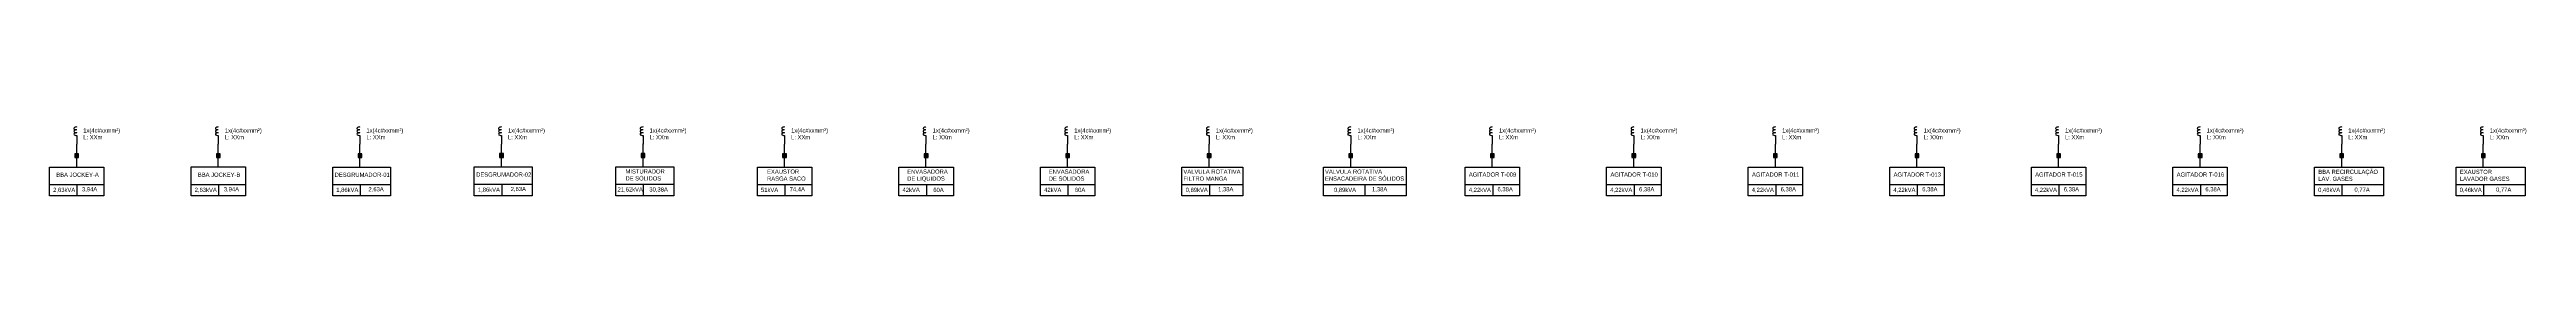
# Model space of a CAD drawing. Header units: millimetres. Extents: x -12677 to 16693, y -21987 to 772.
# Drawn here: x -12573 to -11388, y -21987 to -21954 of the extents above; entities that cross this region are included whole.
import ezdxf

# ---------------------------------------------------------------- set-up
doc = ezdxf.new("R2010")
doc.units = ezdxf.units.MM
doc.styles.add('SKMStyle11', font='arial.ttf')

msp = doc.modelspace()

# ---------------------------------------------------------------- hatches: boundary and pattern name
for points in [[(-12560.5, -21966.7), (-12560.5, -21968.5), (-12558.7, -21968.5), (-12558.7, -21966.7)], [(-12492.8, -21966.7), (-12492.8, -21968.5), (-12491, -21968.5), (-12491, -21966.7)], [(-12425.1, -21966.7), (-12425.1, -21968.5), (-12423.3, -21968.5), (-12423.3, -21966.7)], [(-12357.4, -21966.6), (-12357.4, -21968.4), (-12355.6, -21968.4), (-12355.6, -21966.6)], [(-12289.7, -21966.6), (-12289.7, -21968.4), (-12287.9, -21968.4), (-12287.9, -21966.6)], [(-12222.1, -21966.7), (-12222.1, -21968.5), (-12220.2, -21968.5), (-12220.2, -21966.7)], [(-12154.4, -21966.7), (-12154.4, -21968.5), (-12152.5, -21968.5), (-12152.5, -21966.7)], [(-12086.7, -21966.7), (-12086.7, -21968.5), (-12084.8, -21968.5), (-12084.8, -21966.7)], [(-12019, -21966.7), (-12019, -21968.5), (-12017.2, -21968.5), (-12017.2, -21966.7)], [(-11951.3, -21966.7), (-11951.3, -21968.5), (-11949.5, -21968.5), (-11949.5, -21966.7)], [(-11883.6, -21966.7), (-11883.6, -21968.5), (-11881.8, -21968.5), (-11881.8, -21966.7)], [(-11815.9, -21966.7), (-11815.9, -21968.5), (-11814.1, -21968.5), (-11814.1, -21966.7)], [(-11748.2, -21966.7), (-11748.2, -21968.5), (-11746.4, -21968.5), (-11746.4, -21966.7)], [(-11680.5, -21966.7), (-11680.5, -21968.5), (-11678.7, -21968.5), (-11678.7, -21966.7)], [(-11612.8, -21966.7), (-11612.8, -21968.5), (-11611, -21968.5), (-11611, -21966.7)], [(-11545.1, -21966.7), (-11545.1, -21968.5), (-11543.3, -21968.5), (-11543.3, -21966.7)], [(-11477.4, -21966.7), (-11477.4, -21968.5), (-11475.6, -21968.5), (-11475.6, -21966.7)], [(-11409.7, -21966.7), (-11409.7, -21968.5), (-11407.9, -21968.5), (-11407.9, -21966.7)]]:
    msp.add_hatch(color=256).paths.add_polyline_path(points)

# ---------------------------------------------------------------- linework, layer by layer
at = {"linetype": 'Continuous'}
for p, q in [((-12559.6, -21958), (-12559.6, -21962.1)), ((-12491.9, -21958), (-12491.9, -21962.1)), ((-12424.2, -21958), (-12424.2, -21962.1)), ((-12356.5, -21958), (-12356.5, -21962.1)), ((-12288.8, -21958), (-12288.8, -21962.1)), ((-12221.1, -21958), (-12221.1, -21962.1)), ((-12153.5, -21958), (-12153.5, -21962.1)), ((-12085.8, -21958), (-12085.8, -21962.1)), ((-12018.1, -21958), (-12018.1, -21962.1)), ((-11950.4, -21958), (-11950.4, -21962.1)), ((-11882.7, -21958), (-11882.7, -21962.1)), ((-11815, -21958), (-11815, -21962.1)), ((-11747.3, -21958), (-11747.3, -21962.1)), ((-11679.6, -21958), (-11679.6, -21962.1)), ((-11611.9, -21958), (-11611.9, -21962.1)), ((-11544.2, -21958), (-11544.2, -21962.1)), ((-11476.5, -21958), (-11476.5, -21962.1)), ((-11408.8, -21958), (-11408.8, -21962.1)), ((-12572.6, -21981.3), (-12546.6, -21981.3)), ((-12559.5, -21981.3), (-12559.5, -21986.8)), ((-12504.9, -21981.3), (-12478.9, -21981.3)), ((-12491.8, -21981.3), (-12491.8, -21986.8)), ((-12437.2, -21981.3), (-12409.5, -21981.3)), ((-12424.1, -21981.3), (-12424.1, -21986.8)), ((-12369.5, -21981.2), (-12341.8, -21981.2)), ((-12356.4, -21981.2), (-12356.4, -21986.8)), ((-12301.8, -21981.2), (-12274.1, -21981.2)), ((-12288.7, -21981.2), (-12288.7, -21986.7)), ((-12234.1, -21981.3), (-12208.1, -21981.3)), ((-12221, -21981.3), (-12221, -21986.8)), ((-12166.5, -21981.3), (-12140.4, -21981.3)), ((-12153.3, -21981.3), (-12153.3, -21986.8)), ((-12098.8, -21981.3), (-12072.8, -21981.3)), ((-12085.6, -21981.3), (-12085.6, -21986.8)), ((-12031.1, -21981.3), (-12002, -21981.3)), ((-12017.9, -21981.3), (-12017.9, -21986.8)), ((-11963.4, -21981.3), (-11923.8, -21981.3)), ((-11943.6, -21981.3), (-11943.6, -21986.8)), ((-11895.7, -21981.3), (-11869.7, -21981.3)), ((-11882.5, -21981.3), (-11882.5, -21986.8)), ((-11828, -21981.3), (-11802, -21981.3)), ((-11814.8, -21981.3), (-11814.8, -21986.8)), ((-11760.3, -21981.3), (-11734.3, -21981.3)), ((-11747.1, -21981.3), (-11747.1, -21986.8)), ((-11692.6, -21981.3), (-11666.6, -21981.3)), ((-11679.5, -21981.3), (-11679.5, -21986.8)), ((-11624.9, -21981.3), (-11598.9, -21981.3)), ((-11611.8, -21981.3), (-11611.8, -21986.8)), ((-11557.2, -21981.3), (-11531.2, -21981.3)), ((-11544.1, -21981.3), (-11544.1, -21986.8)), ((-11489.5, -21981.3), (-11456.5, -21981.3)), ((-11476.4, -21981.3), (-11476.4, -21986.8)), ((-11421.8, -21981.3), (-11388.8, -21981.3)), ((-11408.7, -21981.3), (-11408.7, -21986.8))]:
    msp.add_line(p, q, dxfattribs=at)
for points in [[(-12559.6, -21953.9), (-12560, -21954), (-12560.4, -21954), (-12560.7, -21954.2), (-12560.9, -21954.4), (-12561, -21954.6), (-12561, -21954.8), (-12560.8, -21954.9), (-12560.6, -21955.1), (-12560.2, -21955.2), (-12559.9, -21955.3)], [(-12559.6, -21955.3), (-12560, -21955.3), (-12560.4, -21955.4), (-12560.7, -21955.6), (-12560.9, -21955.8), (-12561, -21956), (-12560.9, -21956.2), (-12560.7, -21956.4), (-12560.4, -21956.5), (-12560, -21956.6), (-12559.6, -21956.7)], [(-12559.6, -21956.7), (-12560, -21956.7), (-12560.4, -21956.8), (-12560.7, -21956.9), (-12560.9, -21957.1), (-12561, -21957.3), (-12560.9, -21957.6), (-12560.7, -21957.7), (-12560.4, -21957.9), (-12560, -21958), (-12559.6, -21958)], [(-12491.9, -21953.9), (-12492.3, -21954), (-12492.7, -21954), (-12493, -21954.2), (-12493.2, -21954.4), (-12493.3, -21954.6), (-12493.3, -21954.8), (-12493.1, -21954.9), (-12492.9, -21955.1), (-12492.5, -21955.2), (-12492.2, -21955.3)], [(-12491.9, -21955.3), (-12492.3, -21955.3), (-12492.7, -21955.4), (-12493, -21955.6), (-12493.2, -21955.8), (-12493.3, -21956), (-12493.2, -21956.2), (-12493, -21956.4), (-12492.7, -21956.5), (-12492.3, -21956.6), (-12491.9, -21956.7)], [(-12491.9, -21956.7), (-12492.3, -21956.7), (-12492.7, -21956.8), (-12493, -21956.9), (-12493.2, -21957.1), (-12493.3, -21957.3), (-12493.2, -21957.6), (-12493, -21957.7), (-12492.7, -21957.9), (-12492.3, -21958), (-12491.9, -21958)], [(-12424.2, -21953.9), (-12424.6, -21954), (-12425, -21954), (-12425.3, -21954.2), (-12425.5, -21954.4), (-12425.6, -21954.6), (-12425.6, -21954.8), (-12425.4, -21954.9), (-12425.2, -21955.1), (-12424.9, -21955.2), (-12424.5, -21955.3)], [(-12424.2, -21955.3), (-12424.6, -21955.3), (-12425, -21955.4), (-12425.3, -21955.6), (-12425.5, -21955.8), (-12425.6, -21956), (-12425.5, -21956.2), (-12425.3, -21956.4), (-12425, -21956.5), (-12424.6, -21956.6), (-12424.2, -21956.7)], [(-12424.2, -21956.7), (-12424.6, -21956.7), (-12425, -21956.8), (-12425.3, -21956.9), (-12425.5, -21957.1), (-12425.6, -21957.3), (-12425.5, -21957.6), (-12425.3, -21957.7), (-12425, -21957.9), (-12424.6, -21958), (-12424.2, -21958)], [(-12356.5, -21953.9), (-12356.9, -21954), (-12357.3, -21954), (-12357.6, -21954.2), (-12357.8, -21954.4), (-12357.9, -21954.6), (-12357.9, -21954.8), (-12357.7, -21954.9), (-12357.5, -21955.1), (-12357.2, -21955.2), (-12356.8, -21955.3)], [(-12356.5, -21955.3), (-12357, -21955.3), (-12357.3, -21955.4), (-12357.6, -21955.6), (-12357.8, -21955.8), (-12357.9, -21956), (-12357.8, -21956.2), (-12357.6, -21956.4), (-12357.3, -21956.5), (-12357, -21956.6), (-12356.5, -21956.7)], [(-12356.5, -21956.7), (-12357, -21956.7), (-12357.3, -21956.8), (-12357.6, -21956.9), (-12357.8, -21957.1), (-12357.9, -21957.3), (-12357.8, -21957.6), (-12357.6, -21957.7), (-12357.3, -21957.9), (-12357, -21958), (-12356.5, -21958)], [(-12288.8, -21953.9), (-12289.2, -21954), (-12289.6, -21954), (-12289.9, -21954.2), (-12290.1, -21954.4), (-12290.2, -21954.6), (-12290.2, -21954.8), (-12290, -21954.9), (-12289.8, -21955.1), (-12289.5, -21955.2), (-12289.1, -21955.3)], [(-12288.8, -21955.3), (-12289.3, -21955.3), (-12289.6, -21955.4), (-12289.9, -21955.6), (-12290.1, -21955.8), (-12290.2, -21956), (-12290.1, -21956.2), (-12289.9, -21956.4), (-12289.6, -21956.5), (-12289.3, -21956.6), (-12288.8, -21956.7)], [(-12288.8, -21956.7), (-12289.3, -21956.7), (-12289.6, -21956.8), (-12289.9, -21956.9), (-12290.1, -21957.1), (-12290.2, -21957.3), (-12290.1, -21957.6), (-12289.9, -21957.7), (-12289.6, -21957.9), (-12289.3, -21958), (-12288.8, -21958)], [(-12221.1, -21953.9), (-12221.5, -21954), (-12221.9, -21954), (-12222.2, -21954.2), (-12222.4, -21954.4), (-12222.5, -21954.6), (-12222.5, -21954.8), (-12222.3, -21954.9), (-12222.1, -21955.1), (-12221.8, -21955.2), (-12221.4, -21955.3)], [(-12221.1, -21955.3), (-12221.6, -21955.3), (-12221.9, -21955.4), (-12222.3, -21955.6), (-12222.4, -21955.8), (-12222.5, -21956), (-12222.4, -21956.2), (-12222.3, -21956.4), (-12221.9, -21956.5), (-12221.6, -21956.6), (-12221.1, -21956.7)], [(-12221.1, -21956.7), (-12221.6, -21956.7), (-12221.9, -21956.8), (-12222.3, -21956.9), (-12222.4, -21957.1), (-12222.5, -21957.3), (-12222.4, -21957.6), (-12222.3, -21957.7), (-12221.9, -21957.9), (-12221.6, -21958), (-12221.1, -21958)], [(-12153.5, -21953.9), (-12153.8, -21954), (-12154.2, -21954), (-12154.5, -21954.2), (-12154.7, -21954.4), (-12154.8, -21954.6), (-12154.8, -21954.8), (-12154.6, -21954.9), (-12154.4, -21955.1), (-12154.1, -21955.2), (-12153.7, -21955.3)], [(-12153.5, -21955.3), (-12153.9, -21955.3), (-12154.3, -21955.4), (-12154.6, -21955.6), (-12154.8, -21955.8), (-12154.8, -21956), (-12154.8, -21956.2), (-12154.6, -21956.4), (-12154.3, -21956.5), (-12153.9, -21956.6), (-12153.5, -21956.7)], [(-12153.5, -21956.7), (-12153.9, -21956.7), (-12154.3, -21956.8), (-12154.6, -21956.9), (-12154.8, -21957.1), (-12154.8, -21957.3), (-12154.8, -21957.6), (-12154.6, -21957.7), (-12154.3, -21957.9), (-12153.9, -21958), (-12153.5, -21958)], [(-12085.8, -21953.9), (-12086.2, -21954), (-12086.5, -21954), (-12086.8, -21954.2), (-12087, -21954.4), (-12087.1, -21954.6), (-12087.1, -21954.8), (-12087, -21954.9), (-12086.7, -21955.1), (-12086.4, -21955.2), (-12086, -21955.3)], [(-12085.8, -21955.3), (-12086.2, -21955.3), (-12086.6, -21955.4), (-12086.9, -21955.6), (-12087.1, -21955.8), (-12087.1, -21956), (-12087.1, -21956.2), (-12086.9, -21956.4), (-12086.6, -21956.5), (-12086.2, -21956.6), (-12085.8, -21956.7)], [(-12085.8, -21956.7), (-12086.2, -21956.7), (-12086.6, -21956.8), (-12086.9, -21956.9), (-12087.1, -21957.1), (-12087.1, -21957.3), (-12087.1, -21957.6), (-12086.9, -21957.7), (-12086.6, -21957.9), (-12086.2, -21958), (-12085.8, -21958)], [(-12018.1, -21953.9), (-12018.5, -21954), (-12018.8, -21954), (-12019.1, -21954.2), (-12019.3, -21954.4), (-12019.4, -21954.6), (-12019.4, -21954.8), (-12019.3, -21954.9), (-12019, -21955.1), (-12018.7, -21955.2), (-12018.3, -21955.3)], [(-12018.1, -21955.3), (-12018.5, -21955.3), (-12018.9, -21955.4), (-12019.2, -21955.6), (-12019.4, -21955.8), (-12019.4, -21956), (-12019.4, -21956.2), (-12019.2, -21956.4), (-12018.9, -21956.5), (-12018.5, -21956.6), (-12018.1, -21956.7)], [(-12018.1, -21956.7), (-12018.5, -21956.7), (-12018.9, -21956.8), (-12019.2, -21956.9), (-12019.4, -21957.1), (-12019.4, -21957.3), (-12019.4, -21957.6), (-12019.2, -21957.7), (-12018.9, -21957.9), (-12018.5, -21958), (-12018.1, -21958)], [(-11950.4, -21953.9), (-11950.8, -21954), (-11951.1, -21954), (-11951.4, -21954.2), (-11951.6, -21954.4), (-11951.7, -21954.6), (-11951.7, -21954.8), (-11951.6, -21954.9), (-11951.3, -21955.1), (-11951, -21955.2), (-11950.6, -21955.3)], [(-11950.4, -21955.3), (-11950.8, -21955.3), (-11951.2, -21955.4), (-11951.5, -21955.6), (-11951.7, -21955.8), (-11951.7, -21956), (-11951.7, -21956.2), (-11951.5, -21956.4), (-11951.2, -21956.5), (-11950.8, -21956.6), (-11950.4, -21956.7)], [(-11950.4, -21956.7), (-11950.8, -21956.7), (-11951.2, -21956.8), (-11951.5, -21956.9), (-11951.7, -21957.1), (-11951.7, -21957.3), (-11951.7, -21957.6), (-11951.5, -21957.7), (-11951.2, -21957.9), (-11950.8, -21958), (-11950.4, -21958)], [(-11882.7, -21953.9), (-11883.1, -21954), (-11883.4, -21954), (-11883.7, -21954.2), (-11883.9, -21954.4), (-11884, -21954.6), (-11884, -21954.8), (-11883.9, -21954.9), (-11883.6, -21955.1), (-11883.3, -21955.2), (-11882.9, -21955.3)], [(-11882.7, -21955.3), (-11883.1, -21955.3), (-11883.5, -21955.4), (-11883.8, -21955.6), (-11884, -21955.8), (-11884, -21956), (-11884, -21956.2), (-11883.8, -21956.4), (-11883.5, -21956.5), (-11883.1, -21956.6), (-11882.7, -21956.7)], [(-11882.7, -21956.7), (-11883.1, -21956.7), (-11883.5, -21956.8), (-11883.8, -21956.9), (-11884, -21957.1), (-11884, -21957.3), (-11884, -21957.6), (-11883.8, -21957.7), (-11883.5, -21957.9), (-11883.1, -21958), (-11882.7, -21958)], [(-11815, -21953.9), (-11815.4, -21954), (-11815.7, -21954), (-11816, -21954.2), (-11816.2, -21954.4), (-11816.3, -21954.6), (-11816.3, -21954.8), (-11816.2, -21954.9), (-11815.9, -21955.1), (-11815.6, -21955.2), (-11815.2, -21955.3)], [(-11815, -21955.3), (-11815.4, -21955.3), (-11815.8, -21955.4), (-11816.1, -21955.6), (-11816.3, -21955.8), (-11816.3, -21956), (-11816.3, -21956.2), (-11816.1, -21956.4), (-11815.8, -21956.5), (-11815.4, -21956.6), (-11815, -21956.7)], [(-11815, -21956.7), (-11815.4, -21956.7), (-11815.8, -21956.8), (-11816.1, -21956.9), (-11816.3, -21957.1), (-11816.3, -21957.3), (-11816.3, -21957.6), (-11816.1, -21957.7), (-11815.8, -21957.9), (-11815.4, -21958), (-11815, -21958)], [(-11747.3, -21955.3), (-11747.7, -21955.3), (-11748.1, -21955.4), (-11748.4, -21955.6), (-11748.6, -21955.8), (-11748.7, -21956), (-11748.6, -21956.2), (-11748.4, -21956.4), (-11748.1, -21956.5), (-11747.7, -21956.6), (-11747.3, -21956.7)], [(-11747.3, -21956.7), (-11747.7, -21956.7), (-11748.1, -21956.8), (-11748.4, -21956.9), (-11748.6, -21957.1), (-11748.7, -21957.3), (-11748.6, -21957.6), (-11748.4, -21957.7), (-11748.1, -21957.9), (-11747.7, -21958), (-11747.3, -21958)], [(-11747.3, -21953.9), (-11747.7, -21954), (-11748.1, -21954), (-11748.3, -21954.2), (-11748.6, -21954.4), (-11748.6, -21954.6), (-11748.6, -21954.8), (-11748.5, -21954.9), (-11748.2, -21955.1), (-11747.9, -21955.2), (-11747.5, -21955.3)], [(-11679.6, -21953.9), (-11680, -21954), (-11680.4, -21954), (-11680.7, -21954.2), (-11680.9, -21954.4), (-11681, -21954.6), (-11680.9, -21954.8), (-11680.8, -21954.9), (-11680.5, -21955.1), (-11680.2, -21955.2), (-11679.8, -21955.3)], [(-11679.6, -21955.3), (-11680, -21955.3), (-11680.4, -21955.4), (-11680.7, -21955.6), (-11680.9, -21955.8), (-11681, -21956), (-11680.9, -21956.2), (-11680.7, -21956.4), (-11680.4, -21956.5), (-11680, -21956.6), (-11679.6, -21956.7)], [(-11679.6, -21956.7), (-11680, -21956.7), (-11680.4, -21956.8), (-11680.7, -21956.9), (-11680.9, -21957.1), (-11681, -21957.3), (-11680.9, -21957.6), (-11680.7, -21957.7), (-11680.4, -21957.9), (-11680, -21958), (-11679.6, -21958)], [(-11611.9, -21953.9), (-11612.3, -21954), (-11612.7, -21954), (-11613, -21954.2), (-11613.2, -21954.4), (-11613.3, -21954.6), (-11613.2, -21954.8), (-11613.1, -21954.9), (-11612.9, -21955.1), (-11612.5, -21955.2), (-11612.1, -21955.3)], [(-11611.9, -21955.3), (-11612.3, -21955.3), (-11612.7, -21955.4), (-11613, -21955.6), (-11613.2, -21955.8), (-11613.3, -21956), (-11613.2, -21956.2), (-11613, -21956.4), (-11612.7, -21956.5), (-11612.3, -21956.6), (-11611.9, -21956.7)], [(-11611.9, -21956.7), (-11612.3, -21956.7), (-11612.7, -21956.8), (-11613, -21956.9), (-11613.2, -21957.1), (-11613.3, -21957.3), (-11613.2, -21957.6), (-11613, -21957.7), (-11612.7, -21957.9), (-11612.3, -21958), (-11611.9, -21958)], [(-11544.2, -21953.9), (-11544.6, -21954), (-11545, -21954), (-11545.3, -21954.2), (-11545.5, -21954.4), (-11545.6, -21954.6), (-11545.5, -21954.8), (-11545.4, -21954.9), (-11545.2, -21955.1), (-11544.8, -21955.2), (-11544.5, -21955.3)], [(-11544.2, -21955.3), (-11544.6, -21955.3), (-11545, -21955.4), (-11545.3, -21955.6), (-11545.5, -21955.8), (-11545.6, -21956), (-11545.5, -21956.2), (-11545.3, -21956.4), (-11545, -21956.5), (-11544.6, -21956.6), (-11544.2, -21956.7)], [(-11544.2, -21956.7), (-11544.6, -21956.7), (-11545, -21956.8), (-11545.3, -21956.9), (-11545.5, -21957.1), (-11545.6, -21957.3), (-11545.5, -21957.6), (-11545.3, -21957.7), (-11545, -21957.9), (-11544.6, -21958), (-11544.2, -21958)], [(-11476.5, -21953.9), (-11476.9, -21954), (-11477.3, -21954), (-11477.6, -21954.2), (-11477.8, -21954.4), (-11477.9, -21954.6), (-11477.8, -21954.8), (-11477.7, -21954.9), (-11477.5, -21955.1), (-11477.1, -21955.2), (-11476.8, -21955.3)], [(-11476.5, -21955.3), (-11476.9, -21955.3), (-11477.3, -21955.4), (-11477.6, -21955.6), (-11477.8, -21955.8), (-11477.9, -21956), (-11477.8, -21956.2), (-11477.6, -21956.4), (-11477.3, -21956.5), (-11476.9, -21956.6), (-11476.5, -21956.7)], [(-11476.5, -21956.7), (-11476.9, -21956.7), (-11477.3, -21956.8), (-11477.6, -21956.9), (-11477.8, -21957.1), (-11477.9, -21957.3), (-11477.8, -21957.6), (-11477.6, -21957.7), (-11477.3, -21957.9), (-11476.9, -21958), (-11476.5, -21958)], [(-11408.8, -21953.9), (-11409.2, -21954), (-11409.6, -21954), (-11409.9, -21954.2), (-11410.1, -21954.4), (-11410.2, -21954.6), (-11410.2, -21954.8), (-11410, -21954.9), (-11409.8, -21955.1), (-11409.4, -21955.2), (-11409.1, -21955.3)], [(-11408.8, -21955.3), (-11409.2, -21955.3), (-11409.6, -21955.4), (-11409.9, -21955.6), (-11410.1, -21955.8), (-11410.2, -21956), (-11410.1, -21956.2), (-11409.9, -21956.4), (-11409.6, -21956.5), (-11409.2, -21956.6), (-11408.8, -21956.7)], [(-11408.8, -21956.7), (-11409.2, -21956.7), (-11409.6, -21956.8), (-11409.9, -21956.9), (-11410.1, -21957.1), (-11410.2, -21957.3), (-11410.1, -21957.6), (-11409.9, -21957.7), (-11409.6, -21957.9), (-11409.2, -21958), (-11408.8, -21958)], [(-12560.5, -21966.7), (-12560.5, -21968.5), (-12558.7, -21968.5), (-12558.7, -21966.7), (-12560.5, -21966.7), (-12560.5, -21966.7)], [(-12559.6, -21973.1), (-12559.6, -21962.1)], [(-12492.8, -21966.7), (-12492.8, -21968.5), (-12491, -21968.5), (-12491, -21966.7), (-12492.8, -21966.7), (-12492.8, -21966.7)], [(-12491.9, -21973), (-12491.9, -21962.1)], [(-12425.1, -21966.7), (-12425.1, -21968.5), (-12423.3, -21968.5), (-12423.3, -21966.7), (-12425.1, -21966.7), (-12425.1, -21966.7)], [(-12424.2, -21973.1), (-12424.2, -21962.1)], [(-12357.4, -21966.6), (-12357.4, -21968.4), (-12355.6, -21968.4), (-12355.6, -21966.6), (-12357.4, -21966.6), (-12357.4, -21966.6)], [(-12356.5, -21973), (-12356.5, -21962.1)], [(-12289.7, -21966.6), (-12289.7, -21968.4), (-12287.9, -21968.4), (-12287.9, -21966.6), (-12289.7, -21966.6), (-12289.7, -21966.6)], [(-12288.8, -21973), (-12288.8, -21962)], [(-12222.1, -21966.7), (-12222.1, -21968.5), (-12220.2, -21968.5), (-12220.2, -21966.7), (-12222.1, -21966.7), (-12222.1, -21966.7)], [(-12221.1, -21973.1), (-12221.1, -21962.1)], [(-12154.4, -21966.7), (-12154.4, -21968.5), (-12152.5, -21968.5), (-12152.5, -21966.7), (-12154.4, -21966.7), (-12154.4, -21966.7)], [(-12153.5, -21973.1), (-12153.5, -21962.1)], [(-12086.7, -21966.7), (-12086.7, -21968.5), (-12084.8, -21968.5), (-12084.8, -21966.7), (-12086.7, -21966.7), (-12086.7, -21966.7)], [(-12085.8, -21973.1), (-12085.8, -21962.1)], [(-12019, -21966.7), (-12019, -21968.5), (-12017.2, -21968.5), (-12017.2, -21966.7), (-12019, -21966.7), (-12019, -21966.7)], [(-12018.1, -21973.1), (-12018.1, -21962.1)], [(-11951.3, -21966.7), (-11951.3, -21968.5), (-11949.5, -21968.5), (-11949.5, -21966.7), (-11951.3, -21966.7), (-11951.3, -21966.7)], [(-11950.4, -21973.1), (-11950.4, -21962.1)], [(-11883.6, -21966.7), (-11883.6, -21968.5), (-11881.8, -21968.5), (-11881.8, -21966.7), (-11883.6, -21966.7), (-11883.6, -21966.7)], [(-11882.7, -21973.1), (-11882.7, -21962.1)], [(-11815.9, -21966.7), (-11815.9, -21968.5), (-11814.1, -21968.5), (-11814.1, -21966.7), (-11815.9, -21966.7), (-11815.9, -21966.7)], [(-11815, -21973.1), (-11815, -21962.1)], [(-11748.2, -21966.7), (-11748.2, -21968.5), (-11746.4, -21968.5), (-11746.4, -21966.7), (-11748.2, -21966.7), (-11748.2, -21966.7)], [(-11747.3, -21973.1), (-11747.3, -21962.1)], [(-11680.5, -21966.7), (-11680.5, -21968.5), (-11678.7, -21968.5), (-11678.7, -21966.7), (-11680.5, -21966.7), (-11680.5, -21966.7)], [(-11679.6, -21973.1), (-11679.6, -21962.1)], [(-11612.8, -21966.7), (-11612.8, -21968.5), (-11611, -21968.5), (-11611, -21966.7), (-11612.8, -21966.7), (-11612.8, -21966.7)], [(-11611.9, -21973.1), (-11611.9, -21962.1)], [(-11545.1, -21966.7), (-11545.1, -21968.5), (-11543.3, -21968.5), (-11543.3, -21966.7), (-11545.1, -21966.7), (-11545.1, -21966.7)], [(-11544.2, -21973.1), (-11544.2, -21962.1)], [(-11477.4, -21966.7), (-11477.4, -21968.5), (-11475.6, -21968.5), (-11475.6, -21966.7), (-11477.4, -21966.7), (-11477.4, -21966.7)], [(-11476.5, -21973.1), (-11476.5, -21962.1)], [(-11409.7, -21966.7), (-11409.7, -21968.5), (-11407.9, -21968.5), (-11407.9, -21966.7), (-11409.7, -21966.7), (-11409.7, -21966.7)], [(-11408.8, -21973.1), (-11408.8, -21962.1)]]:
    msp.add_lwpolyline(points, dxfattribs=at)
for points in [[(-12572.6, -21973.1), (-12546.6, -21973.1), (-12546.6, -21986.8), (-12572.6, -21986.8)], [(-12504.9, -21973), (-12478.9, -21973), (-12478.9, -21986.8), (-12504.9, -21986.8)], [(-12437.2, -21973.1), (-12409.5, -21973.1), (-12409.5, -21986.8), (-12437.2, -21986.8)], [(-12369.5, -21973), (-12341.8, -21973), (-12341.8, -21986.8), (-12369.5, -21986.8)], [(-12301.8, -21973), (-12274.1, -21973), (-12274.1, -21986.7), (-12301.8, -21986.7)], [(-12234.1, -21973.1), (-12208.1, -21973.1), (-12208.1, -21986.8), (-12234.1, -21986.8)], [(-12166.5, -21973.1), (-12140.4, -21973.1), (-12140.4, -21986.8), (-12166.5, -21986.8)], [(-12098.8, -21973.1), (-12072.8, -21973.1), (-12072.8, -21986.8), (-12098.8, -21986.8)], [(-12031.1, -21973.1), (-12002, -21973.1), (-12002, -21986.8), (-12031.1, -21986.8)], [(-11963.4, -21973.1), (-11923.8, -21973.1), (-11923.8, -21986.8), (-11963.4, -21986.8)], [(-11895.7, -21973.1), (-11869.7, -21973.1), (-11869.7, -21986.8), (-11895.7, -21986.8)], [(-11828, -21973.1), (-11802, -21973.1), (-11802, -21986.8), (-11828, -21986.8)], [(-11760.3, -21973.1), (-11734.3, -21973.1), (-11734.3, -21986.8), (-11760.3, -21986.8)], [(-11692.6, -21973.1), (-11666.6, -21973.1), (-11666.6, -21986.8), (-11692.6, -21986.8)], [(-11624.9, -21973.1), (-11598.9, -21973.1), (-11598.9, -21986.8), (-11624.9, -21986.8)], [(-11557.2, -21973.1), (-11531.2, -21973.1), (-11531.2, -21986.8), (-11557.2, -21986.8)], [(-11489.5, -21973.1), (-11456.5, -21973.1), (-11456.5, -21986.8), (-11489.5, -21986.8)], [(-11421.8, -21973.1), (-11388.8, -21973.1), (-11388.8, -21986.8), (-11421.8, -21986.8)]]:
    msp.add_lwpolyline(points, close=True, dxfattribs=at)

# ---------------------------------------------------------------- texts
at = {"linetype": 'Continuous', "char_height": 2, "attachment_point": 1, "style": 'SKMStyle11'}
for s, insert in [('1x(4c#xxmm²)', (-12556.5, -21954.6)), ('L: XXm', (-12556.5, -21957.8)), ('1x(4c#xxmm²)', (-12488.8, -21954.6)), ('L: XXm', (-12488.8, -21957.8)), ('1x(4c#xxmm²)', (-12421.1, -21954.6)), ('L: XXm', (-12421.1, -21957.8)), ('1x(4c#xxmm²)', (-12353.4, -21954.6)), ('L: XXm', (-12353.4, -21957.8)), ('1x(4c#xxmm²)', (-12285.7, -21954.6)), ('L: XXm', (-12285.7, -21957.8)), ('1x(4c#xxmm²)', (-12218, -21954.6)), ('L: XXm', (-12218, -21957.8)), ('1x(4c#xxmm²)', (-12150.3, -21954.6)), ('L: XXm', (-12150.3, -21957.8)), ('1x(4c#xxmm²)', (-12082.6, -21954.6)), ('L: XXm', (-12082.6, -21957.8)), ('1x(4c#xxmm²)', (-12014.9, -21954.6)), ('L: XXm', (-12014.9, -21957.8)), ('1x(4c#xxmm²)', (-11947.2, -21954.6)), ('L: XXm', (-11947.2, -21957.8)), ('1x(4c#xxmm²)', (-11879.5, -21954.6)), ('L: XXm', (-11879.5, -21957.8)), ('1x(4c#xxmm²)', (-11811.8, -21954.6)), ('L: XXm', (-11811.8, -21957.8)), ('1x(4c#xxmm²)', (-11744.1, -21954.6)), ('L: XXm', (-11744.1, -21957.8)), ('1x(4c#xxmm²)', (-11676.4, -21954.6)), ('L: XXm', (-11676.4, -21957.8)), ('1x(4c#xxmm²)', (-11608.8, -21954.6)), ('L: XXm', (-11608.8, -21957.8)), ('1x(4c#xxmm²)', (-11541.1, -21954.6)), ('L: XXm', (-11541.1, -21957.8)), ('1x(4c#xxmm²)', (-11473.4, -21954.6)), ('L: XXm', (-11473.4, -21957.8)), ('1x(4c#xxmm²)', (-11405.7, -21954.6)), ('L: XXm', (-11405.7, -21957.8)), ('2,63kVA', (-12570.9, -21982.9)), ('\\pxql;BBA JOCKEY-A', (-12569.4, -21975.7)), ('3,94A', (-12557.1, -21982.6)), ('2,63kVA', (-12503.2, -21982.9)), ('\\pxql;BBA JOCKEY-B', (-12501.7, -21975.7)), ('3,94A', (-12489.3, -21982.6)), ('1,86kVA', (-12435.5, -21982.9)), ('2,63A', (-12420.1, -21982.6)), ('1,86kVA', (-12367.8, -21982.8)), ('2,63A', (-12352.1, -21982.5)), ('21,62kVA', (-12301, -21982.7)), ('30,38A', (-12285.8, -21982.7)), ('51kVA', (-12232.4, -21982.9)), ('74,4A', (-12218.7, -21982.6)), ('42kVA', (-12164.7, -21982.9)), ('60A', (-12150, -21982.9)), ('42kVA', (-12097, -21982.9)), ('60A', (-12082.3, -21982.9)), ('0,89kVA', (-12029.3, -21982.9)), ('1,38A', (-12013.8, -21982.6)), ('0,89kVA', (-11958.4, -21982.9)), ('1,38A', (-11940.2, -21982.6)), ('4,22kVA', (-11893.9, -21982.9)), ('6,38A', (-11880.2, -21982.6)), ('4,22kVA', (-11826.3, -21982.9)), ('6,38A', (-11812.5, -21982.6)), ('4,22kVA', (-11758.6, -21982.9)), ('6,38A', (-11744.8, -21982.6)), ('4,22kVA', (-11690.9, -21982.9)), ('6,38A', (-11677.1, -21982.6)), ('4,22kVA', (-11623.2, -21982.9)), ('6,38A', (-11609.4, -21982.6)), ('4,22kVA', (-11555.5, -21982.9)), ('6,38A', (-11541.7, -21982.6)), ('0,46kVA', (-11487.8, -21982.9)), ('0,77A', (-11470.4, -21982.8)), ('0,46kVA', (-11420.1, -21982.9)), ('0,77A', (-11402.7, -21982.8))]:
    msp.add_mtext(s, dxfattribs=dict(at, insert=insert))
for s, insert, width in [('\\pxql;DESGRUMADOR-01', (-12436.3, -21975.7), 22.102), ('\\pxql;DESGRUMADOR-02', (-12368.6, -21975.6), 22.102), ('MISTURADOR DE SÓLIDOS', (-12297.2, -21974.1), 22.102), ('EXAUSTOR RASGA SACO', (-12229.5, -21974.2), 22.102), ('ENVASADORA DE LIQUIDOS', (-12162.5, -21974.2), 22.102), ('ENVASADORA DE SOLIDOS', (-12094.8, -21974.2), 22.102), ('VALVULA ROTATIVA FILTRO MANGA', (-12030.4, -21974.2), 29.526), ('VALVULA ROTATIVA ENSACADEIRA DE SÓLIDOS', (-11962.7, -21974.2), 40.978), ('AGITADOR T-009', (-11893.9, -21975.6), 25.711), ('AGITADOR T-010', (-11826.2, -21975.6), 25.711), ('AGITADOR T-011', (-11758.5, -21975.6), 25.711), ('AGITADOR T-013', (-11690.8, -21975.6), 25.711), ('AGITADOR T-015', (-11623.1, -21975.6), 25.711), ('AGITADOR T-016', (-11555.4, -21975.6), 25.711), ('BBA RECIRCULAÇÃO LAV. GASES', (-11487.7, -21974.3), 34.387), ('EXAUSTOR LAVADOR GASES', (-11420, -21974.3), 28.772)]:
    msp.add_mtext(s, dxfattribs=dict(at, insert=insert, width=width))

doc.saveas('drawing.dxf')
